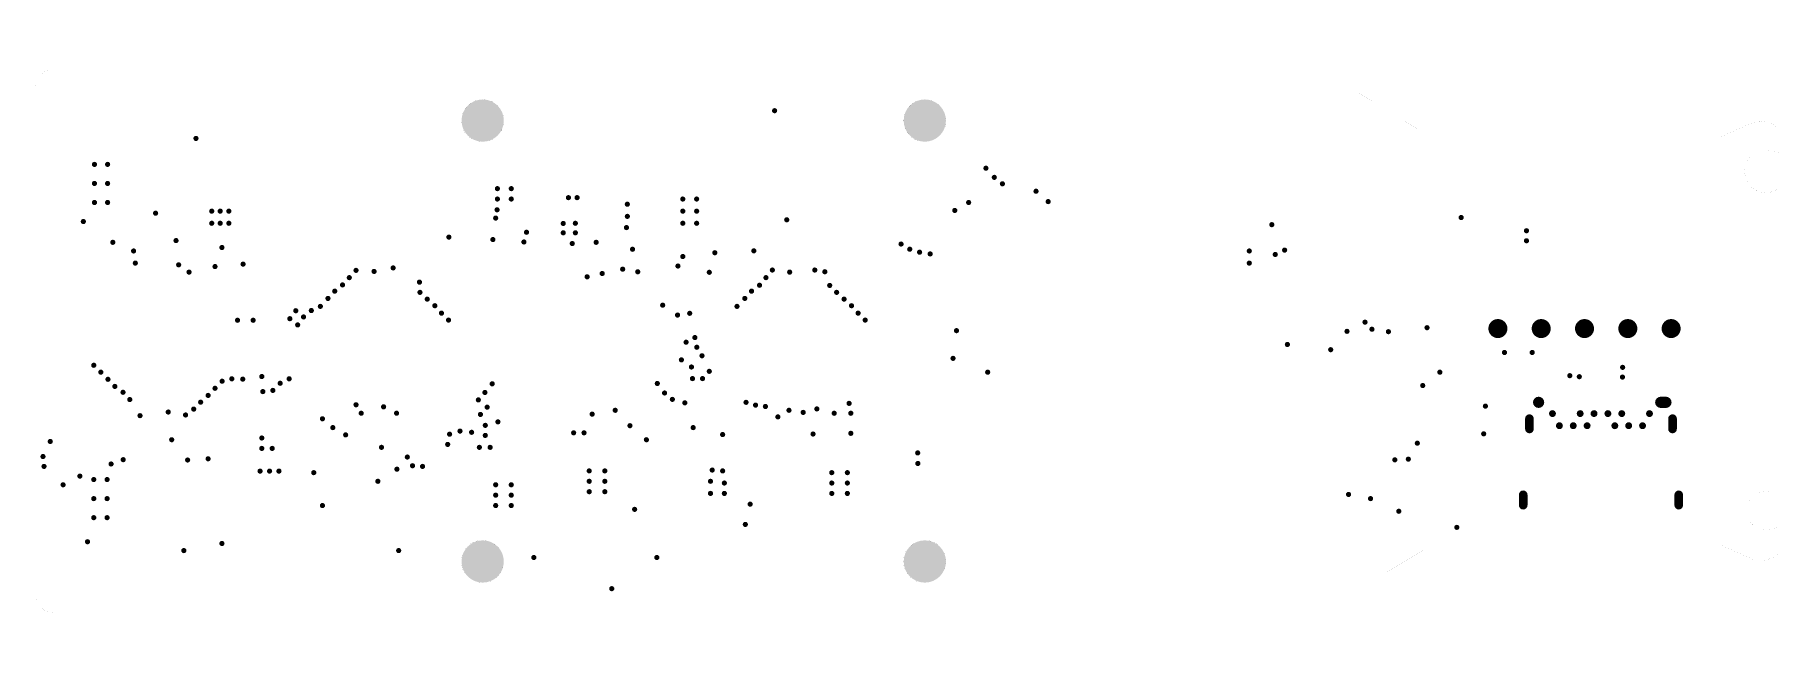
# Model space of a CAD drawing. Header units: inches. Extents: x -51 to 49, y -5 to 30.
import ezdxf

# ---------------------------------------------------------------- set-up
doc = ezdxf.new("R2010")
doc.units = ezdxf.units.IN
for name, color, linetype in [('Keep-Out Layer', 6, 'Continuous'), ('Pad Holes', 156, 'Continuous'), ('Via Holes', 16, 'Continuous')]:
    doc.layers.add(name, color=color, linetype=linetype)

# ---------------------------------------------------------------- blocks, each defined once
blk = doc.blocks.new('MOUNT_M2_1215')
at = {"layer": 'Pad Holes'}
h = blk.add_hatch(color=7, dxfattribs=at)
edge = h.paths.add_edge_path()
edge.add_arc((0, 0), 1.22, 0, 360)
blk = doc.blocks.new('MOUNT_M2_1216')
at = {"layer": 'Pad Holes'}
h = blk.add_hatch(color=7, dxfattribs=at)
edge = h.paths.add_edge_path()
edge.add_arc((0, 0), 1.22, 0, 360)
blk = doc.blocks.new('MOUNT_M2_1217')
at = {"layer": 'Pad Holes'}
h = blk.add_hatch(color=7, dxfattribs=at)
edge = h.paths.add_edge_path()
edge.add_arc((0, 0), 1.22, 0, 360)
blk = doc.blocks.new('MOUNT_M2_1218')
at = {"layer": 'Pad Holes'}
h = blk.add_hatch(color=7, dxfattribs=at)
edge = h.paths.add_edge_path()
edge.add_arc((0, 0), 1.22, 0, 360)
blk = doc.blocks.new('USB405603A_1220')
at = {"layer": 'Pad Holes'}
h = blk.add_hatch(color=7, dxfattribs=at)
edge = h.paths.add_edge_path()
edge.add_arc((-3.6, 5.64), 0.325, 0, 360)
h = blk.add_hatch(color=7, dxfattribs=at)
edge = h.paths.add_edge_path()
edge.add_arc((-2.8, 4.99), 0.2, 0, 360)
h = blk.add_hatch(color=7, dxfattribs=at)
edge = h.paths.add_edge_path()
edge.add_arc((-1.2, 4.99), 0.2, 0, 360)
h = blk.add_hatch(color=7, dxfattribs=at)
edge = h.paths.add_edge_path()
edge.add_arc((-0.4, 4.99), 0.2, 0, 360)
h = blk.add_hatch(color=7, dxfattribs=at)
edge = h.paths.add_edge_path()
edge.add_arc((0.4, 4.99), 0.2, 0, 360)
h = blk.add_hatch(color=7, dxfattribs=at)
edge = h.paths.add_edge_path()
edge.add_arc((1.2, 4.99), 0.2, 0, 360)
h = blk.add_hatch(color=7, dxfattribs=at)
edge = h.paths.add_edge_path()
edge.add_arc((2.8, 4.99), 0.2, 0, 360)
h = blk.add_hatch(color=7, dxfattribs=at)
edge = h.paths.add_edge_path()
edge.add_arc((3.45, 5.64), 0.325, 90, 270)
edge.add_line((3.45, 5.32), (3.75, 5.32))
edge.add_arc((3.75, 5.64), 0.325, 270, 450)
edge.add_line((3.75, 5.97), (3.45, 5.97))
h = blk.add_hatch(color=7, dxfattribs=at)
edge = h.paths.add_edge_path()
edge.add_arc((-4.13, 4.1), 0.25, 180, 360)
edge.add_line((-3.88, 4.1), (-3.88, 4.7))
edge.add_arc((-4.13, 4.7), 0.25, 0, 180)
edge.add_line((-4.38, 4.7), (-4.38, 4.1))
h = blk.add_hatch(color=7, dxfattribs=at)
edge = h.paths.add_edge_path()
edge.add_arc((-2.4, 4.29), 0.2, 0, 360)
h = blk.add_hatch(color=7, dxfattribs=at)
edge = h.paths.add_edge_path()
edge.add_arc((-1.6, 4.29), 0.2, 0, 360)
h = blk.add_hatch(color=7, dxfattribs=at)
edge = h.paths.add_edge_path()
edge.add_arc((-0.8, 4.29), 0.2, 0, 360)
h = blk.add_hatch(color=7, dxfattribs=at)
edge = h.paths.add_edge_path()
edge.add_arc((0.8, 4.29), 0.2, 0, 360)
h = blk.add_hatch(color=7, dxfattribs=at)
edge = h.paths.add_edge_path()
edge.add_arc((1.6, 4.29), 0.2, 0, 360)
h = blk.add_hatch(color=7, dxfattribs=at)
edge = h.paths.add_edge_path()
edge.add_arc((2.4, 4.29), 0.2, 0, 360)
h = blk.add_hatch(color=7, dxfattribs=at)
edge = h.paths.add_edge_path()
edge.add_arc((4.13, 4.1), 0.25, 180, 360)
edge.add_line((4.38, 4.1), (4.38, 4.7))
edge.add_arc((4.13, 4.7), 0.25, 0, 180)
edge.add_line((3.88, 4.7), (3.88, 4.1))
h = blk.add_hatch(color=7, dxfattribs=at)
edge = h.paths.add_edge_path()
edge.add_arc((-4.49, -0.3), 0.25, 180, 360)
edge.add_line((-4.24, -0.3), (-4.24, 0.3))
edge.add_arc((-4.49, 0.3), 0.25, 0, 180)
edge.add_line((-4.74, 0.3), (-4.74, -0.3))
h = blk.add_hatch(color=7, dxfattribs=at)
edge = h.paths.add_edge_path()
edge.add_arc((4.49, -0.3), 0.25, 180, 360)
edge.add_line((4.74, -0.3), (4.74, 0.3))
edge.add_arc((4.49, 0.3), 0.25, 0, 180)
edge.add_line((4.24, 0.3), (4.24, -0.3))
blk = doc.blocks.new('SHDRRA5W64P0X250_1X5_1490X1150X610P_1280')
at = {"layer": 'Pad Holes'}
h = blk.add_hatch(color=7, dxfattribs=at)
edge = h.paths.add_edge_path()
edge.add_arc((0, 0), 0.55, 0, 360)
h = blk.add_hatch(color=7, dxfattribs=at)
edge = h.paths.add_edge_path()
edge.add_arc((2.5, 0), 0.55, 0, 360)
h = blk.add_hatch(color=7, dxfattribs=at)
edge = h.paths.add_edge_path()
edge.add_arc((5, 0), 0.55, 0, 360)
h = blk.add_hatch(color=7, dxfattribs=at)
edge = h.paths.add_edge_path()
edge.add_arc((7.5, 0), 0.55, 0, 360)
h = blk.add_hatch(color=7, dxfattribs=at)
edge = h.paths.add_edge_path()
edge.add_arc((10, 0), 0.55, 0, 360)

msp = doc.modelspace()

# ---------------------------------------------------------------- hatches: boundary and pattern name
at = {"layer": 'Via Holes'}
h = msp.add_hatch(color=7, dxfattribs=at)
edge = h.paths.add_edge_path()
edge.add_arc((-8.67, 26.03), 0.15, 0, 360)
h = msp.add_hatch(color=7, dxfattribs=at)
edge = h.paths.add_edge_path()
edge.add_arc((-42.07, 24.43), 0.15, 0, 360)
h = msp.add_hatch(color=7, dxfattribs=at)
edge = h.paths.add_edge_path()
edge.add_arc((-47.93, 22.93), 0.15, 0, 360)
h = msp.add_hatch(color=7, dxfattribs=at)
edge = h.paths.add_edge_path()
edge.add_arc((-47.17, 22.93), 0.15, 0, 360)
h = msp.add_hatch(color=7, dxfattribs=at)
edge = h.paths.add_edge_path()
edge.add_arc((3.53, 22.71), 0.15, 0, 360)
h = msp.add_hatch(color=7, dxfattribs=at)
edge = h.paths.add_edge_path()
edge.add_arc((4.01, 22.18), 0.15, 0, 360)
h = msp.add_hatch(color=7, dxfattribs=at)
edge = h.paths.add_edge_path()
edge.add_arc((-47.93, 21.83), 0.15, 0, 360)
h = msp.add_hatch(color=7, dxfattribs=at)
edge = h.paths.add_edge_path()
edge.add_arc((-47.17, 21.83), 0.15, 0, 360)
h = msp.add_hatch(color=7, dxfattribs=at)
edge = h.paths.add_edge_path()
edge.add_arc((-24.67, 21.53), 0.15, 0, 360)
h = msp.add_hatch(color=7, dxfattribs=at)
edge = h.paths.add_edge_path()
edge.add_arc((-23.87, 21.53), 0.15, 0, 360)
h = msp.add_hatch(color=7, dxfattribs=at)
edge = h.paths.add_edge_path()
edge.add_arc((-20.57, 21.01), 0.15, 0, 360)
h = msp.add_hatch(color=7, dxfattribs=at)
edge = h.paths.add_edge_path()
edge.add_arc((-20.07, 21.01), 0.15, 0, 360)
h = msp.add_hatch(color=7, dxfattribs=at)
edge = h.paths.add_edge_path()
edge.add_arc((4.48, 21.81), 0.15, 0, 360)
h = msp.add_hatch(color=7, dxfattribs=at)
edge = h.paths.add_edge_path()
edge.add_arc((6.42, 21.38), 0.15, 0, 360)
h = msp.add_hatch(color=7, dxfattribs=at)
edge = h.paths.add_edge_path()
edge.add_arc((-47.93, 20.73), 0.15, 0, 360)
h = msp.add_hatch(color=7, dxfattribs=at)
edge = h.paths.add_edge_path()
edge.add_arc((-47.17, 20.73), 0.15, 0, 360)
h = msp.add_hatch(color=7, dxfattribs=at)
edge = h.paths.add_edge_path()
edge.add_arc((-44.4, 20.11), 0.15, 0, 360)
h = msp.add_hatch(color=7, dxfattribs=at)
edge = h.paths.add_edge_path()
edge.add_arc((-41.16, 20.23), 0.15, 0, 360)
h = msp.add_hatch(color=7, dxfattribs=at)
edge = h.paths.add_edge_path()
edge.add_arc((-40.67, 20.23), 0.15, 0, 360)
h = msp.add_hatch(color=7, dxfattribs=at)
edge = h.paths.add_edge_path()
edge.add_arc((-40.17, 20.23), 0.15, 0, 360)
h = msp.add_hatch(color=7, dxfattribs=at)
edge = h.paths.add_edge_path()
edge.add_arc((-24.69, 20.31), 0.15, 0, 360)
h = msp.add_hatch(color=7, dxfattribs=at)
edge = h.paths.add_edge_path()
edge.add_arc((-24.67, 20.93), 0.15, 0, 360)
h = msp.add_hatch(color=7, dxfattribs=at)
edge = h.paths.add_edge_path()
edge.add_arc((-23.87, 20.93), 0.15, 0, 360)
h = msp.add_hatch(color=7, dxfattribs=at)
edge = h.paths.add_edge_path()
edge.add_arc((-17.17, 20.63), 0.15, 0, 360)
h = msp.add_hatch(color=7, dxfattribs=at)
edge = h.paths.add_edge_path()
edge.add_arc((-13.97, 20.93), 0.15, 0, 360)
h = msp.add_hatch(color=7, dxfattribs=at)
edge = h.paths.add_edge_path()
edge.add_arc((-13.97, 20.23), 0.15, 0, 360)
h = msp.add_hatch(color=7, dxfattribs=at)
edge = h.paths.add_edge_path()
edge.add_arc((-13.17, 20.93), 0.15, 0, 360)
h = msp.add_hatch(color=7, dxfattribs=at)
edge = h.paths.add_edge_path()
edge.add_arc((-13.17, 20.23), 0.15, 0, 360)
h = msp.add_hatch(color=7, dxfattribs=at)
edge = h.paths.add_edge_path()
edge.add_arc((1.73, 20.27), 0.15, 0, 360)
h = msp.add_hatch(color=7, dxfattribs=at)
edge = h.paths.add_edge_path()
edge.add_arc((2.53, 20.73), 0.15, 0, 360)
h = msp.add_hatch(color=7, dxfattribs=at)
edge = h.paths.add_edge_path()
edge.add_arc((7.12, 20.78), 0.15, 0, 360)
h = msp.add_hatch(color=7, dxfattribs=at)
edge = h.paths.add_edge_path()
edge.add_arc((-48.57, 19.63), 0.15, 0, 360)
h = msp.add_hatch(color=7, dxfattribs=at)
edge = h.paths.add_edge_path()
edge.add_arc((-41.16, 19.53), 0.15, 0, 360)
h = msp.add_hatch(color=7, dxfattribs=at)
edge = h.paths.add_edge_path()
edge.add_arc((-40.67, 19.53), 0.15, 0, 360)
h = msp.add_hatch(color=7, dxfattribs=at)
edge = h.paths.add_edge_path()
edge.add_arc((-40.17, 19.53), 0.15, 0, 360)
h = msp.add_hatch(color=7, dxfattribs=at)
edge = h.paths.add_edge_path()
edge.add_arc((-24.77, 19.83), 0.15, 0, 360)
h = msp.add_hatch(color=7, dxfattribs=at)
edge = h.paths.add_edge_path()
edge.add_arc((-22.99, 19.01), 0.15, 0, 360)
h = msp.add_hatch(color=7, dxfattribs=at)
edge = h.paths.add_edge_path()
edge.add_arc((-20.87, 19.52), 0.15, 0, 360)
h = msp.add_hatch(color=7, dxfattribs=at)
edge = h.paths.add_edge_path()
edge.add_arc((-20.17, 19.53), 0.15, 0, 360)
h = msp.add_hatch(color=7, dxfattribs=at)
edge = h.paths.add_edge_path()
edge.add_arc((-17.22, 19.28), 0.15, 0, 360)
h = msp.add_hatch(color=7, dxfattribs=at)
edge = h.paths.add_edge_path()
edge.add_arc((-17.17, 19.93), 0.15, 0, 360)
h = msp.add_hatch(color=7, dxfattribs=at)
edge = h.paths.add_edge_path()
edge.add_arc((-13.97, 19.53), 0.15, 0, 360)
h = msp.add_hatch(color=7, dxfattribs=at)
edge = h.paths.add_edge_path()
edge.add_arc((-13.17, 19.53), 0.15, 0, 360)
h = msp.add_hatch(color=7, dxfattribs=at)
edge = h.paths.add_edge_path()
edge.add_arc((-7.97, 19.73), 0.15, 0, 360)
h = msp.add_hatch(color=7, dxfattribs=at)
edge = h.paths.add_edge_path()
edge.add_arc((20.03, 19.45), 0.15, 0, 360)
h = msp.add_hatch(color=7, dxfattribs=at)
edge = h.paths.add_edge_path()
edge.add_arc((30.96, 19.86), 0.15, 0, 360)
h = msp.add_hatch(color=7, dxfattribs=at)
edge = h.paths.add_edge_path()
edge.add_arc((34.73, 19.1), 0.15, 0, 360)
h = msp.add_hatch(color=7, dxfattribs=at)
edge = h.paths.add_edge_path()
edge.add_arc((-46.87, 18.43), 0.15, 0, 360)
h = msp.add_hatch(color=7, dxfattribs=at)
edge = h.paths.add_edge_path()
edge.add_arc((-43.22, 18.53), 0.15, 0, 360)
h = msp.add_hatch(color=7, dxfattribs=at)
edge = h.paths.add_edge_path()
edge.add_arc((-40.57, 18.13), 0.15, 0, 360)
h = msp.add_hatch(color=7, dxfattribs=at)
edge = h.paths.add_edge_path()
edge.add_arc((-27.47, 18.73), 0.15, 0, 360)
h = msp.add_hatch(color=7, dxfattribs=at)
edge = h.paths.add_edge_path()
edge.add_arc((-24.93, 18.59), 0.15, 0, 360)
h = msp.add_hatch(color=7, dxfattribs=at)
edge = h.paths.add_edge_path()
edge.add_arc((-23.14, 18.45), 0.15, 0, 360)
h = msp.add_hatch(color=7, dxfattribs=at)
edge = h.paths.add_edge_path()
edge.add_arc((-20.87, 18.98), 0.15, 0, 360)
h = msp.add_hatch(color=7, dxfattribs=at)
edge = h.paths.add_edge_path()
edge.add_arc((-20.35, 18.36), 0.15, 0, 360)
h = msp.add_hatch(color=7, dxfattribs=at)
edge = h.paths.add_edge_path()
edge.add_arc((-20.17, 18.98), 0.15, 0, 360)
h = msp.add_hatch(color=7, dxfattribs=at)
edge = h.paths.add_edge_path()
edge.add_arc((-18.97, 18.43), 0.15, 0, 360)
h = msp.add_hatch(color=7, dxfattribs=at)
edge = h.paths.add_edge_path()
edge.add_arc((-16.87, 18.03), 0.15, 0, 360)
h = msp.add_hatch(color=7, dxfattribs=at)
edge = h.paths.add_edge_path()
edge.add_arc((-1.37, 18.33), 0.15, 0, 360)
h = msp.add_hatch(color=7, dxfattribs=at)
edge = h.paths.add_edge_path()
edge.add_arc((-0.87, 18.03), 0.15, 0, 360)
h = msp.add_hatch(color=7, dxfattribs=at)
edge = h.paths.add_edge_path()
edge.add_arc((34.73, 18.52), 0.15, 0, 360)
h = msp.add_hatch(color=7, dxfattribs=at)
edge = h.paths.add_edge_path()
edge.add_arc((-45.67, 17.93), 0.15, 0, 360)
h = msp.add_hatch(color=7, dxfattribs=at)
edge = h.paths.add_edge_path()
edge.add_arc((-45.57, 17.23), 0.15, 0, 360)
h = msp.add_hatch(color=7, dxfattribs=at)
edge = h.paths.add_edge_path()
edge.add_arc((-43.07, 17.13), 0.15, 0, 360)
h = msp.add_hatch(color=7, dxfattribs=at)
edge = h.paths.add_edge_path()
edge.add_arc((-40.97, 17.03), 0.15, 0, 360)
h = msp.add_hatch(color=7, dxfattribs=at)
edge = h.paths.add_edge_path()
edge.add_arc((-39.35, 17.17), 0.15, 0, 360)
h = msp.add_hatch(color=7, dxfattribs=at)
edge = h.paths.add_edge_path()
edge.add_arc((-14.25, 17.06), 0.15, 0, 360)
h = msp.add_hatch(color=7, dxfattribs=at)
edge = h.paths.add_edge_path()
edge.add_arc((-13.97, 17.61), 0.15, 0, 360)
h = msp.add_hatch(color=7, dxfattribs=at)
edge = h.paths.add_edge_path()
edge.add_arc((-12.12, 17.83), 0.15, 0, 360)
h = msp.add_hatch(color=7, dxfattribs=at)
edge = h.paths.add_edge_path()
edge.add_arc((-9.87, 17.94), 0.15, 0, 360)
h = msp.add_hatch(color=7, dxfattribs=at)
edge = h.paths.add_edge_path()
edge.add_arc((-0.3, 17.86), 0.15, 0, 360)
h = msp.add_hatch(color=7, dxfattribs=at)
edge = h.paths.add_edge_path()
edge.add_arc((0.31, 17.76), 0.15, 0, 360)
h = msp.add_hatch(color=7, dxfattribs=at)
edge = h.paths.add_edge_path()
edge.add_arc((18.73, 17.93), 0.15, 0, 360)
h = msp.add_hatch(color=7, dxfattribs=at)
edge = h.paths.add_edge_path()
edge.add_arc((18.73, 17.23), 0.15, 0, 360)
h = msp.add_hatch(color=7, dxfattribs=at)
edge = h.paths.add_edge_path()
edge.add_arc((20.23, 17.73), 0.15, 0, 360)
h = msp.add_hatch(color=7, dxfattribs=at)
edge = h.paths.add_edge_path()
edge.add_arc((20.77, 17.98), 0.15, 0, 360)
h = msp.add_hatch(color=7, dxfattribs=at)
edge = h.paths.add_edge_path()
edge.add_arc((-42.47, 16.71), 0.15, 0, 360)
h = msp.add_hatch(color=7, dxfattribs=at)
edge = h.paths.add_edge_path()
edge.add_arc((-33.22, 16.39), 0.15, 0, 360)
h = msp.add_hatch(color=7, dxfattribs=at)
edge = h.paths.add_edge_path()
edge.add_arc((-32.83, 16.81), 0.15, 0, 360)
h = msp.add_hatch(color=7, dxfattribs=at)
edge = h.paths.add_edge_path()
edge.add_arc((-31.79, 16.75), 0.15, 0, 360)
h = msp.add_hatch(color=7, dxfattribs=at)
edge = h.paths.add_edge_path()
edge.add_arc((-30.69, 16.95), 0.15, 0, 360)
h = msp.add_hatch(color=7, dxfattribs=at)
edge = h.paths.add_edge_path()
edge.add_arc((-29.17, 16.13), 0.15, 0, 360)
h = msp.add_hatch(color=7, dxfattribs=at)
edge = h.paths.add_edge_path()
edge.add_arc((-19.49, 16.44), 0.15, 0, 360)
h = msp.add_hatch(color=7, dxfattribs=at)
edge = h.paths.add_edge_path()
edge.add_arc((-18.62, 16.63), 0.15, 0, 360)
h = msp.add_hatch(color=7, dxfattribs=at)
edge = h.paths.add_edge_path()
edge.add_arc((-17.44, 16.88), 0.15, 0, 360)
h = msp.add_hatch(color=7, dxfattribs=at)
edge = h.paths.add_edge_path()
edge.add_arc((-16.57, 16.73), 0.15, 0, 360)
h = msp.add_hatch(color=7, dxfattribs=at)
edge = h.paths.add_edge_path()
edge.add_arc((-12.44, 16.7), 0.15, 0, 360)
h = msp.add_hatch(color=7, dxfattribs=at)
edge = h.paths.add_edge_path()
edge.add_arc((-9.17, 16.39), 0.15, 0, 360)
h = msp.add_hatch(color=7, dxfattribs=at)
edge = h.paths.add_edge_path()
edge.add_arc((-8.8, 16.83), 0.15, 0, 360)
h = msp.add_hatch(color=7, dxfattribs=at)
edge = h.paths.add_edge_path()
edge.add_arc((-7.8, 16.71), 0.15, 0, 360)
h = msp.add_hatch(color=7, dxfattribs=at)
edge = h.paths.add_edge_path()
edge.add_arc((-6.35, 16.83), 0.15, 0, 360)
h = msp.add_hatch(color=7, dxfattribs=at)
edge = h.paths.add_edge_path()
edge.add_arc((-5.77, 16.73), 0.15, 0, 360)
h = msp.add_hatch(color=7, dxfattribs=at)
edge = h.paths.add_edge_path()
edge.add_arc((-34.45, 15.19), 0.15, 0, 360)
h = msp.add_hatch(color=7, dxfattribs=at)
edge = h.paths.add_edge_path()
edge.add_arc((-34.06, 15.61), 0.15, 0, 360)
h = msp.add_hatch(color=7, dxfattribs=at)
edge = h.paths.add_edge_path()
edge.add_arc((-33.61, 15.97), 0.15, 0, 360)
h = msp.add_hatch(color=7, dxfattribs=at)
edge = h.paths.add_edge_path()
edge.add_arc((-29.14, 15.54), 0.15, 0, 360)
h = msp.add_hatch(color=7, dxfattribs=at)
edge = h.paths.add_edge_path()
edge.add_arc((-28.72, 15.15), 0.15, 0, 360)
h = msp.add_hatch(color=7, dxfattribs=at)
edge = h.paths.add_edge_path()
edge.add_arc((-10.39, 15.19), 0.15, 0, 360)
h = msp.add_hatch(color=7, dxfattribs=at)
edge = h.paths.add_edge_path()
edge.add_arc((-10, 15.61), 0.15, 0, 360)
h = msp.add_hatch(color=7, dxfattribs=at)
edge = h.paths.add_edge_path()
edge.add_arc((-9.54, 15.95), 0.15, 0, 360)
h = msp.add_hatch(color=7, dxfattribs=at)
edge = h.paths.add_edge_path()
edge.add_arc((-5.49, 15.94), 0.15, 0, 360)
h = msp.add_hatch(color=7, dxfattribs=at)
edge = h.paths.add_edge_path()
edge.add_arc((-5.09, 15.54), 0.15, 0, 360)
h = msp.add_hatch(color=7, dxfattribs=at)
edge = h.paths.add_edge_path()
edge.add_arc((-4.66, 15.15), 0.15, 0, 360)
h = msp.add_hatch(color=7, dxfattribs=at)
edge = h.paths.add_edge_path()
edge.add_arc((-36.65, 14.02), 0.15, 0, 360)
h = msp.add_hatch(color=7, dxfattribs=at)
edge = h.paths.add_edge_path()
edge.add_arc((-36.31, 14.48), 0.15, 0, 360)
h = msp.add_hatch(color=7, dxfattribs=at)
edge = h.paths.add_edge_path()
edge.add_arc((-35.86, 14.12), 0.15, 0, 360)
h = msp.add_hatch(color=7, dxfattribs=at)
edge = h.paths.add_edge_path()
edge.add_arc((-35.41, 14.49), 0.15, 0, 360)
h = msp.add_hatch(color=7, dxfattribs=at)
edge = h.paths.add_edge_path()
edge.add_arc((-34.89, 14.73), 0.15, 0, 360)
h = msp.add_hatch(color=7, dxfattribs=at)
edge = h.paths.add_edge_path()
edge.add_arc((-28.28, 14.77), 0.15, 0, 360)
h = msp.add_hatch(color=7, dxfattribs=at)
edge = h.paths.add_edge_path()
edge.add_arc((-27.9, 14.34), 0.15, 0, 360)
h = msp.add_hatch(color=7, dxfattribs=at)
edge = h.paths.add_edge_path()
edge.add_arc((-15.13, 14.8), 0.15, 0, 360)
h = msp.add_hatch(color=7, dxfattribs=at)
edge = h.paths.add_edge_path()
edge.add_arc((-14.27, 14.23), 0.15, 0, 360)
h = msp.add_hatch(color=7, dxfattribs=at)
edge = h.paths.add_edge_path()
edge.add_arc((-13.57, 14.33), 0.15, 0, 360)
h = msp.add_hatch(color=7, dxfattribs=at)
edge = h.paths.add_edge_path()
edge.add_arc((-10.84, 14.73), 0.15, 0, 360)
h = msp.add_hatch(color=7, dxfattribs=at)
edge = h.paths.add_edge_path()
edge.add_arc((-4.23, 14.77), 0.15, 0, 360)
h = msp.add_hatch(color=7, dxfattribs=at)
edge = h.paths.add_edge_path()
edge.add_arc((-3.85, 14.34), 0.15, 0, 360)
h = msp.add_hatch(color=7, dxfattribs=at)
edge = h.paths.add_edge_path()
edge.add_arc((-39.67, 13.93), 0.15, 0, 360)
h = msp.add_hatch(color=7, dxfattribs=at)
edge = h.paths.add_edge_path()
edge.add_arc((-38.77, 13.93), 0.15, 0, 360)
h = msp.add_hatch(color=7, dxfattribs=at)
edge = h.paths.add_edge_path()
edge.add_arc((-36.2, 13.66), 0.15, 0, 360)
h = msp.add_hatch(color=7, dxfattribs=at)
edge = h.paths.add_edge_path()
edge.add_arc((-27.49, 13.94), 0.15, 0, 360)
h = msp.add_hatch(color=7, dxfattribs=at)
edge = h.paths.add_edge_path()
edge.add_arc((-3.44, 13.94), 0.15, 0, 360)
h = msp.add_hatch(color=7, dxfattribs=at)
edge = h.paths.add_edge_path()
edge.add_arc((1.83, 13.33), 0.15, 0, 360)
h = msp.add_hatch(color=7, dxfattribs=at)
edge = h.paths.add_edge_path()
edge.add_arc((24.37, 13.29), 0.15, 0, 360)
h = msp.add_hatch(color=7, dxfattribs=at)
edge = h.paths.add_edge_path()
edge.add_arc((25.41, 13.82), 0.15, 0, 360)
h = msp.add_hatch(color=7, dxfattribs=at)
edge = h.paths.add_edge_path()
edge.add_arc((25.81, 13.41), 0.15, 0, 360)
h = msp.add_hatch(color=7, dxfattribs=at)
edge = h.paths.add_edge_path()
edge.add_arc((26.76, 13.27), 0.15, 0, 360)
h = msp.add_hatch(color=7, dxfattribs=at)
edge = h.paths.add_edge_path()
edge.add_arc((28.99, 13.5), 0.15, 0, 360)
h = msp.add_hatch(color=7, dxfattribs=at)
edge = h.paths.add_edge_path()
edge.add_arc((-13.78, 12.66), 0.15, 0, 360)
h = msp.add_hatch(color=7, dxfattribs=at)
edge = h.paths.add_edge_path()
edge.add_arc((-13.27, 12.93), 0.15, 0, 360)
h = msp.add_hatch(color=7, dxfattribs=at)
edge = h.paths.add_edge_path()
edge.add_arc((-13.16, 12.37), 0.15, 0, 360)
h = msp.add_hatch(color=7, dxfattribs=at)
edge = h.paths.add_edge_path()
edge.add_arc((20.93, 12.53), 0.15, 0, 360)
h = msp.add_hatch(color=7, dxfattribs=at)
edge = h.paths.add_edge_path()
edge.add_arc((23.43, 12.23), 0.15, 0, 360)
h = msp.add_hatch(color=7, dxfattribs=at)
edge = h.paths.add_edge_path()
edge.add_arc((33.46, 12.07), 0.15, 0, 360)
h = msp.add_hatch(color=7, dxfattribs=at)
edge = h.paths.add_edge_path()
edge.add_arc((35.06, 12.07), 0.15, 0, 360)
h = msp.add_hatch(color=7, dxfattribs=at)
edge = h.paths.add_edge_path()
edge.add_arc((-47.97, 11.33), 0.15, 0, 360)
h = msp.add_hatch(color=7, dxfattribs=at)
edge = h.paths.add_edge_path()
edge.add_arc((-14.05, 11.64), 0.15, 0, 360)
h = msp.add_hatch(color=7, dxfattribs=at)
edge = h.paths.add_edge_path()
edge.add_arc((-13.47, 11.23), 0.15, 0, 360)
h = msp.add_hatch(color=7, dxfattribs=at)
edge = h.paths.add_edge_path()
edge.add_arc((-12.86, 11.88), 0.15, 0, 360)
h = msp.add_hatch(color=7, dxfattribs=at)
edge = h.paths.add_edge_path()
edge.add_arc((-12.44, 10.98), 0.15, 0, 360)
h = msp.add_hatch(color=7, dxfattribs=at)
edge = h.paths.add_edge_path()
edge.add_arc((1.63, 11.73), 0.15, 0, 360)
h = msp.add_hatch(color=7, dxfattribs=at)
edge = h.paths.add_edge_path()
edge.add_arc((3.63, 10.93), 0.15, 0, 360)
h = msp.add_hatch(color=7, dxfattribs=at)
edge = h.paths.add_edge_path()
edge.add_arc((29.73, 10.93), 0.15, 0, 360)
h = msp.add_hatch(color=7, dxfattribs=at)
edge = h.paths.add_edge_path()
edge.add_arc((40.28, 11.21), 0.15, 0, 360)
h = msp.add_hatch(color=7, dxfattribs=at)
edge = h.paths.add_edge_path()
edge.add_arc((-47.56, 10.93), 0.15, 0, 360)
h = msp.add_hatch(color=7, dxfattribs=at)
edge = h.paths.add_edge_path()
edge.add_arc((-47.15, 10.52), 0.15, 0, 360)
h = msp.add_hatch(color=7, dxfattribs=at)
edge = h.paths.add_edge_path()
edge.add_arc((-46.75, 10.11), 0.15, 0, 360)
h = msp.add_hatch(color=7, dxfattribs=at)
edge = h.paths.add_edge_path()
edge.add_arc((-40.97, 10), 0.15, 0, 360)
h = msp.add_hatch(color=7, dxfattribs=at)
edge = h.paths.add_edge_path()
edge.add_arc((-40.56, 10.41), 0.15, 0, 360)
h = msp.add_hatch(color=7, dxfattribs=at)
edge = h.paths.add_edge_path()
edge.add_arc((-40, 10.55), 0.15, 0, 360)
h = msp.add_hatch(color=7, dxfattribs=at)
edge = h.paths.add_edge_path()
edge.add_arc((-39.37, 10.53), 0.15, 0, 360)
h = msp.add_hatch(color=7, dxfattribs=at)
edge = h.paths.add_edge_path()
edge.add_arc((-38.27, 10.68), 0.15, 0, 360)
h = msp.add_hatch(color=7, dxfattribs=at)
edge = h.paths.add_edge_path()
edge.add_arc((-37.21, 10.29), 0.15, 0, 360)
h = msp.add_hatch(color=7, dxfattribs=at)
edge = h.paths.add_edge_path()
edge.add_arc((-36.69, 10.55), 0.15, 0, 360)
h = msp.add_hatch(color=7, dxfattribs=at)
edge = h.paths.add_edge_path()
edge.add_arc((-24.97, 10.26), 0.15, 0, 360)
h = msp.add_hatch(color=7, dxfattribs=at)
edge = h.paths.add_edge_path()
edge.add_arc((-15.44, 10.28), 0.15, 0, 360)
h = msp.add_hatch(color=7, dxfattribs=at)
edge = h.paths.add_edge_path()
edge.add_arc((-13.41, 10.56), 0.15, 0, 360)
h = msp.add_hatch(color=7, dxfattribs=at)
edge = h.paths.add_edge_path()
edge.add_arc((-12.83, 10.56), 0.15, 0, 360)
h = msp.add_hatch(color=7, dxfattribs=at)
edge = h.paths.add_edge_path()
edge.add_arc((28.74, 10.16), 0.15, 0, 360)
h = msp.add_hatch(color=7, dxfattribs=at)
edge = h.paths.add_edge_path()
edge.add_arc((37.23, 10.73), 0.15, 0, 360)
h = msp.add_hatch(color=7, dxfattribs=at)
edge = h.paths.add_edge_path()
edge.add_arc((37.78, 10.67), 0.15, 0, 360)
h = msp.add_hatch(color=7, dxfattribs=at)
edge = h.paths.add_edge_path()
edge.add_arc((40.27, 10.65), 0.15, 0, 360)
h = msp.add_hatch(color=7, dxfattribs=at)
edge = h.paths.add_edge_path()
edge.add_arc((-46.28, 9.77), 0.15, 0, 360)
h = msp.add_hatch(color=7, dxfattribs=at)
edge = h.paths.add_edge_path()
edge.add_arc((-45.89, 9.35), 0.15, 0, 360)
h = msp.add_hatch(color=7, dxfattribs=at)
edge = h.paths.add_edge_path()
edge.add_arc((-41.8, 9.2), 0.15, 0, 360)
h = msp.add_hatch(color=7, dxfattribs=at)
edge = h.paths.add_edge_path()
edge.add_arc((-41.37, 9.59), 0.15, 0, 360)
h = msp.add_hatch(color=7, dxfattribs=at)
edge = h.paths.add_edge_path()
edge.add_arc((-38.21, 9.81), 0.15, 0, 360)
h = msp.add_hatch(color=7, dxfattribs=at)
edge = h.paths.add_edge_path()
edge.add_arc((-37.63, 9.88), 0.15, 0, 360)
h = msp.add_hatch(color=7, dxfattribs=at)
edge = h.paths.add_edge_path()
edge.add_arc((-32.83, 9.05), 0.15, 0, 360)
h = msp.add_hatch(color=7, dxfattribs=at)
edge = h.paths.add_edge_path()
edge.add_arc((-31.24, 8.93), 0.15, 0, 360)
h = msp.add_hatch(color=7, dxfattribs=at)
edge = h.paths.add_edge_path()
edge.add_arc((-25.77, 9.33), 0.15, 0, 360)
h = msp.add_hatch(color=7, dxfattribs=at)
edge = h.paths.add_edge_path()
edge.add_arc((-25.39, 9.76), 0.15, 0, 360)
h = msp.add_hatch(color=7, dxfattribs=at)
edge = h.paths.add_edge_path()
edge.add_arc((-15.02, 9.73), 0.15, 0, 360)
h = msp.add_hatch(color=7, dxfattribs=at)
edge = h.paths.add_edge_path()
edge.add_arc((-14.57, 9.36), 0.15, 0, 360)
h = msp.add_hatch(color=7, dxfattribs=at)
edge = h.paths.add_edge_path()
edge.add_arc((-13.85, 9.16), 0.15, 0, 360)
h = msp.add_hatch(color=7, dxfattribs=at)
edge = h.paths.add_edge_path()
edge.add_arc((-10.32, 9.19), 0.15, 0, 360)
h = msp.add_hatch(color=7, dxfattribs=at)
edge = h.paths.add_edge_path()
edge.add_arc((-9.77, 9.03), 0.15, 0, 360)
h = msp.add_hatch(color=7, dxfattribs=at)
edge = h.paths.add_edge_path()
edge.add_arc((-9.2, 8.95), 0.15, 0, 360)
h = msp.add_hatch(color=7, dxfattribs=at)
edge = h.paths.add_edge_path()
edge.add_arc((-4.37, 9.13), 0.15, 0, 360)
h = msp.add_hatch(color=7, dxfattribs=at)
edge = h.paths.add_edge_path()
edge.add_arc((32.36, 8.97), 0.15, 0, 360)
h = msp.add_hatch(color=7, dxfattribs=at)
edge = h.paths.add_edge_path()
edge.add_arc((-45.3, 8.42), 0.15, 0, 360)
h = msp.add_hatch(color=7, dxfattribs=at)
edge = h.paths.add_edge_path()
edge.add_arc((-43.67, 8.63), 0.15, 0, 360)
h = msp.add_hatch(color=7, dxfattribs=at)
edge = h.paths.add_edge_path()
edge.add_arc((-42.67, 8.46), 0.15, 0, 360)
h = msp.add_hatch(color=7, dxfattribs=at)
edge = h.paths.add_edge_path()
edge.add_arc((-42.2, 8.8), 0.15, 0, 360)
h = msp.add_hatch(color=7, dxfattribs=at)
edge = h.paths.add_edge_path()
edge.add_arc((-34.77, 8.24), 0.15, 0, 360)
h = msp.add_hatch(color=7, dxfattribs=at)
edge = h.paths.add_edge_path()
edge.add_arc((-32.53, 8.56), 0.15, 0, 360)
h = msp.add_hatch(color=7, dxfattribs=at)
edge = h.paths.add_edge_path()
edge.add_arc((-30.49, 8.56), 0.15, 0, 360)
h = msp.add_hatch(color=7, dxfattribs=at)
edge = h.paths.add_edge_path()
edge.add_arc((-25.65, 8.49), 0.15, 0, 360)
h = msp.add_hatch(color=7, dxfattribs=at)
edge = h.paths.add_edge_path()
edge.add_arc((-25.26, 8.91), 0.15, 0, 360)
h = msp.add_hatch(color=7, dxfattribs=at)
edge = h.paths.add_edge_path()
edge.add_arc((-24.64, 8.06), 0.15, 0, 360)
h = msp.add_hatch(color=7, dxfattribs=at)
edge = h.paths.add_edge_path()
edge.add_arc((-19.2, 8.51), 0.15, 0, 360)
h = msp.add_hatch(color=7, dxfattribs=at)
edge = h.paths.add_edge_path()
edge.add_arc((-17.87, 8.73), 0.15, 0, 360)
h = msp.add_hatch(color=7, dxfattribs=at)
edge = h.paths.add_edge_path()
edge.add_arc((-8.48, 8.35), 0.15, 0, 360)
h = msp.add_hatch(color=7, dxfattribs=at)
edge = h.paths.add_edge_path()
edge.add_arc((-7.84, 8.73), 0.15, 0, 360)
h = msp.add_hatch(color=7, dxfattribs=at)
edge = h.paths.add_edge_path()
edge.add_arc((-7.02, 8.61), 0.15, 0, 360)
h = msp.add_hatch(color=7, dxfattribs=at)
edge = h.paths.add_edge_path()
edge.add_arc((-6.23, 8.81), 0.15, 0, 360)
h = msp.add_hatch(color=7, dxfattribs=at)
edge = h.paths.add_edge_path()
edge.add_arc((-5.23, 8.56), 0.15, 0, 360)
h = msp.add_hatch(color=7, dxfattribs=at)
edge = h.paths.add_edge_path()
edge.add_arc((-4.27, 8.56), 0.15, 0, 360)
h = msp.add_hatch(color=7, dxfattribs=at)
edge = h.paths.add_edge_path()
edge.add_arc((-50.48, 6.93), 0.15, 0, 360)
h = msp.add_hatch(color=7, dxfattribs=at)
edge = h.paths.add_edge_path()
edge.add_arc((-43.47, 7.03), 0.15, 0, 360)
h = msp.add_hatch(color=7, dxfattribs=at)
edge = h.paths.add_edge_path()
edge.add_arc((-38.27, 7.13), 0.15, 0, 360)
h = msp.add_hatch(color=7, dxfattribs=at)
edge = h.paths.add_edge_path()
edge.add_arc((-34.17, 7.73), 0.15, 0, 360)
h = msp.add_hatch(color=7, dxfattribs=at)
edge = h.paths.add_edge_path()
edge.add_arc((-33.43, 7.31), 0.15, 0, 360)
h = msp.add_hatch(color=7, dxfattribs=at)
edge = h.paths.add_edge_path()
edge.add_arc((-27.43, 7.35), 0.15, 0, 360)
h = msp.add_hatch(color=7, dxfattribs=at)
edge = h.paths.add_edge_path()
edge.add_arc((-26.83, 7.53), 0.15, 0, 360)
h = msp.add_hatch(color=7, dxfattribs=at)
edge = h.paths.add_edge_path()
edge.add_arc((-26.16, 7.46), 0.15, 0, 360)
h = msp.add_hatch(color=7, dxfattribs=at)
edge = h.paths.add_edge_path()
edge.add_arc((-25.37, 7.86), 0.15, 0, 360)
h = msp.add_hatch(color=7, dxfattribs=at)
edge = h.paths.add_edge_path()
edge.add_arc((-25.37, 7.28), 0.15, 0, 360)
h = msp.add_hatch(color=7, dxfattribs=at)
edge = h.paths.add_edge_path()
edge.add_arc((-20.27, 7.43), 0.15, 0, 360)
h = msp.add_hatch(color=7, dxfattribs=at)
edge = h.paths.add_edge_path()
edge.add_arc((-19.67, 7.43), 0.15, 0, 360)
h = msp.add_hatch(color=7, dxfattribs=at)
edge = h.paths.add_edge_path()
edge.add_arc((-17.02, 7.84), 0.15, 0, 360)
h = msp.add_hatch(color=7, dxfattribs=at)
edge = h.paths.add_edge_path()
edge.add_arc((-16.07, 7.03), 0.15, 0, 360)
h = msp.add_hatch(color=7, dxfattribs=at)
edge = h.paths.add_edge_path()
edge.add_arc((-13.37, 7.73), 0.15, 0, 360)
h = msp.add_hatch(color=7, dxfattribs=at)
edge = h.paths.add_edge_path()
edge.add_arc((-11.67, 7.33), 0.15, 0, 360)
h = msp.add_hatch(color=7, dxfattribs=at)
edge = h.paths.add_edge_path()
edge.add_arc((-6.45, 7.36), 0.15, 0, 360)
h = msp.add_hatch(color=7, dxfattribs=at)
edge = h.paths.add_edge_path()
edge.add_arc((-4.27, 7.4), 0.15, 0, 360)
h = msp.add_hatch(color=7, dxfattribs=at)
edge = h.paths.add_edge_path()
edge.add_arc((32.26, 7.37), 0.15, 0, 360)
h = msp.add_hatch(color=7, dxfattribs=at)
edge = h.paths.add_edge_path()
edge.add_arc((-50.9, 6.06), 0.15, 0, 360)
h = msp.add_hatch(color=7, dxfattribs=at)
edge = h.paths.add_edge_path()
edge.add_arc((-41.37, 5.93), 0.15, 0, 360)
h = msp.add_hatch(color=7, dxfattribs=at)
edge = h.paths.add_edge_path()
edge.add_arc((-38.27, 6.53), 0.15, 0, 360)
h = msp.add_hatch(color=7, dxfattribs=at)
edge = h.paths.add_edge_path()
edge.add_arc((-37.67, 6.53), 0.15, 0, 360)
h = msp.add_hatch(color=7, dxfattribs=at)
edge = h.paths.add_edge_path()
edge.add_arc((-31.36, 6.59), 0.15, 0, 360)
h = msp.add_hatch(color=7, dxfattribs=at)
edge = h.paths.add_edge_path()
edge.add_arc((-29.87, 6.03), 0.15, 0, 360)
h = msp.add_hatch(color=7, dxfattribs=at)
edge = h.paths.add_edge_path()
edge.add_arc((-27.54, 6.76), 0.15, 0, 360)
h = msp.add_hatch(color=7, dxfattribs=at)
edge = h.paths.add_edge_path()
edge.add_arc((-25.71, 6.59), 0.15, 0, 360)
h = msp.add_hatch(color=7, dxfattribs=at)
edge = h.paths.add_edge_path()
edge.add_arc((-25.09, 6.59), 0.15, 0, 360)
h = msp.add_hatch(color=7, dxfattribs=at)
edge = h.paths.add_edge_path()
edge.add_arc((-0.41, 6.27), 0.15, 0, 360)
h = msp.add_hatch(color=7, dxfattribs=at)
edge = h.paths.add_edge_path()
edge.add_arc((27.91, 5.91), 0.15, 0, 360)
h = msp.add_hatch(color=7, dxfattribs=at)
edge = h.paths.add_edge_path()
edge.add_arc((28.43, 6.83), 0.15, 0, 360)
h = msp.add_hatch(color=7, dxfattribs=at)
edge = h.paths.add_edge_path()
edge.add_arc((-50.84, 5.49), 0.15, 0, 360)
h = msp.add_hatch(color=7, dxfattribs=at)
edge = h.paths.add_edge_path()
edge.add_arc((-48.77, 4.93), 0.15, 0, 360)
h = msp.add_hatch(color=7, dxfattribs=at)
edge = h.paths.add_edge_path()
edge.add_arc((-46.97, 5.63), 0.15, 0, 360)
h = msp.add_hatch(color=7, dxfattribs=at)
edge = h.paths.add_edge_path()
edge.add_arc((-46.27, 5.88), 0.15, 0, 360)
h = msp.add_hatch(color=7, dxfattribs=at)
edge = h.paths.add_edge_path()
edge.add_arc((-42.55, 5.86), 0.15, 0, 360)
h = msp.add_hatch(color=7, dxfattribs=at)
edge = h.paths.add_edge_path()
edge.add_arc((-38.37, 5.22), 0.15, 0, 360)
h = msp.add_hatch(color=7, dxfattribs=at)
edge = h.paths.add_edge_path()
edge.add_arc((-37.82, 5.22), 0.15, 0, 360)
h = msp.add_hatch(color=7, dxfattribs=at)
edge = h.paths.add_edge_path()
edge.add_arc((-37.28, 5.22), 0.15, 0, 360)
h = msp.add_hatch(color=7, dxfattribs=at)
edge = h.paths.add_edge_path()
edge.add_arc((-35.27, 5.13), 0.15, 0, 360)
h = msp.add_hatch(color=7, dxfattribs=at)
edge = h.paths.add_edge_path()
edge.add_arc((-30.47, 5.33), 0.15, 0, 360)
h = msp.add_hatch(color=7, dxfattribs=at)
edge = h.paths.add_edge_path()
edge.add_arc((-29.57, 5.53), 0.15, 0, 360)
h = msp.add_hatch(color=7, dxfattribs=at)
edge = h.paths.add_edge_path()
edge.add_arc((-28.99, 5.49), 0.15, 0, 360)
h = msp.add_hatch(color=7, dxfattribs=at)
edge = h.paths.add_edge_path()
edge.add_arc((-19.37, 5.23), 0.15, 0, 360)
h = msp.add_hatch(color=7, dxfattribs=at)
edge = h.paths.add_edge_path()
edge.add_arc((-18.47, 5.23), 0.15, 0, 360)
h = msp.add_hatch(color=7, dxfattribs=at)
edge = h.paths.add_edge_path()
edge.add_arc((-12.27, 5.28), 0.15, 0, 360)
h = msp.add_hatch(color=7, dxfattribs=at)
edge = h.paths.add_edge_path()
edge.add_arc((-11.67, 5.23), 0.15, 0, 360)
h = msp.add_hatch(color=7, dxfattribs=at)
edge = h.paths.add_edge_path()
edge.add_arc((-5.37, 5.13), 0.15, 0, 360)
h = msp.add_hatch(color=7, dxfattribs=at)
edge = h.paths.add_edge_path()
edge.add_arc((-4.47, 5.13), 0.15, 0, 360)
h = msp.add_hatch(color=7, dxfattribs=at)
edge = h.paths.add_edge_path()
edge.add_arc((-0.4, 5.66), 0.15, 0, 360)
h = msp.add_hatch(color=7, dxfattribs=at)
edge = h.paths.add_edge_path()
edge.add_arc((27.13, 5.87), 0.15, 0, 360)
h = msp.add_hatch(color=7, dxfattribs=at)
edge = h.paths.add_edge_path()
edge.add_arc((-49.74, 4.43), 0.15, 0, 360)
h = msp.add_hatch(color=7, dxfattribs=at)
edge = h.paths.add_edge_path()
edge.add_arc((-47.97, 4.73), 0.15, 0, 360)
h = msp.add_hatch(color=7, dxfattribs=at)
edge = h.paths.add_edge_path()
edge.add_arc((-47.2, 4.73), 0.15, 0, 360)
h = msp.add_hatch(color=7, dxfattribs=at)
edge = h.paths.add_edge_path()
edge.add_arc((-31.57, 4.63), 0.15, 0, 360)
h = msp.add_hatch(color=7, dxfattribs=at)
edge = h.paths.add_edge_path()
edge.add_arc((-24.77, 4.43), 0.15, 0, 360)
h = msp.add_hatch(color=7, dxfattribs=at)
edge = h.paths.add_edge_path()
edge.add_arc((-23.87, 4.43), 0.15, 0, 360)
h = msp.add_hatch(color=7, dxfattribs=at)
edge = h.paths.add_edge_path()
edge.add_arc((-19.37, 4.63), 0.15, 0, 360)
h = msp.add_hatch(color=7, dxfattribs=at)
edge = h.paths.add_edge_path()
edge.add_arc((-19.37, 4.03), 0.15, 0, 360)
h = msp.add_hatch(color=7, dxfattribs=at)
edge = h.paths.add_edge_path()
edge.add_arc((-18.47, 4.63), 0.15, 0, 360)
h = msp.add_hatch(color=7, dxfattribs=at)
edge = h.paths.add_edge_path()
edge.add_arc((-18.47, 4.03), 0.15, 0, 360)
h = msp.add_hatch(color=7, dxfattribs=at)
edge = h.paths.add_edge_path()
edge.add_arc((-12.37, 4.63), 0.15, 0, 360)
h = msp.add_hatch(color=7, dxfattribs=at)
edge = h.paths.add_edge_path()
edge.add_arc((-12.37, 3.93), 0.15, 0, 360)
h = msp.add_hatch(color=7, dxfattribs=at)
edge = h.paths.add_edge_path()
edge.add_arc((-11.57, 4.53), 0.15, 0, 360)
h = msp.add_hatch(color=7, dxfattribs=at)
edge = h.paths.add_edge_path()
edge.add_arc((-11.57, 3.93), 0.15, 0, 360)
h = msp.add_hatch(color=7, dxfattribs=at)
edge = h.paths.add_edge_path()
edge.add_arc((-5.37, 4.53), 0.15, 0, 360)
h = msp.add_hatch(color=7, dxfattribs=at)
edge = h.paths.add_edge_path()
edge.add_arc((-5.37, 3.93), 0.15, 0, 360)
h = msp.add_hatch(color=7, dxfattribs=at)
edge = h.paths.add_edge_path()
edge.add_arc((-4.47, 4.53), 0.15, 0, 360)
h = msp.add_hatch(color=7, dxfattribs=at)
edge = h.paths.add_edge_path()
edge.add_arc((-4.47, 3.93), 0.15, 0, 360)
h = msp.add_hatch(color=7, dxfattribs=at)
edge = h.paths.add_edge_path()
edge.add_arc((-47.97, 3.63), 0.15, 0, 360)
h = msp.add_hatch(color=7, dxfattribs=at)
edge = h.paths.add_edge_path()
edge.add_arc((-47.2, 3.63), 0.15, 0, 360)
h = msp.add_hatch(color=7, dxfattribs=at)
edge = h.paths.add_edge_path()
edge.add_arc((-34.77, 3.23), 0.15, 0, 360)
h = msp.add_hatch(color=7, dxfattribs=at)
edge = h.paths.add_edge_path()
edge.add_arc((-24.77, 3.83), 0.15, 0, 360)
h = msp.add_hatch(color=7, dxfattribs=at)
edge = h.paths.add_edge_path()
edge.add_arc((-24.77, 3.23), 0.15, 0, 360)
h = msp.add_hatch(color=7, dxfattribs=at)
edge = h.paths.add_edge_path()
edge.add_arc((-23.87, 3.83), 0.15, 0, 360)
h = msp.add_hatch(color=7, dxfattribs=at)
edge = h.paths.add_edge_path()
edge.add_arc((-23.87, 3.23), 0.15, 0, 360)
h = msp.add_hatch(color=7, dxfattribs=at)
edge = h.paths.add_edge_path()
edge.add_arc((-16.75, 3.01), 0.15, 0, 360)
h = msp.add_hatch(color=7, dxfattribs=at)
edge = h.paths.add_edge_path()
edge.add_arc((-10.08, 3.31), 0.15, 0, 360)
h = msp.add_hatch(color=7, dxfattribs=at)
edge = h.paths.add_edge_path()
edge.add_arc((24.46, 3.87), 0.15, 0, 360)
h = msp.add_hatch(color=7, dxfattribs=at)
edge = h.paths.add_edge_path()
edge.add_arc((25.73, 3.63), 0.15, 0, 360)
h = msp.add_hatch(color=7, dxfattribs=at)
edge = h.paths.add_edge_path()
edge.add_arc((27.36, 2.9), 0.15, 0, 360)
h = msp.add_hatch(color=7, dxfattribs=at)
edge = h.paths.add_edge_path()
edge.add_arc((-47.97, 2.53), 0.15, 0, 360)
h = msp.add_hatch(color=7, dxfattribs=at)
edge = h.paths.add_edge_path()
edge.add_arc((-47.2, 2.53), 0.15, 0, 360)
h = msp.add_hatch(color=7, dxfattribs=at)
edge = h.paths.add_edge_path()
edge.add_arc((-10.36, 2.14), 0.15, 0, 360)
h = msp.add_hatch(color=7, dxfattribs=at)
edge = h.paths.add_edge_path()
edge.add_arc((30.71, 1.97), 0.15, 0, 360)
h = msp.add_hatch(color=7, dxfattribs=at)
edge = h.paths.add_edge_path()
edge.add_arc((-48.33, 1.14), 0.15, 0, 360)
h = msp.add_hatch(color=7, dxfattribs=at)
edge = h.paths.add_edge_path()
edge.add_arc((-40.57, 1.04), 0.15, 0, 360)
h = msp.add_hatch(color=7, dxfattribs=at)
edge = h.paths.add_edge_path()
edge.add_arc((-42.77, 0.63), 0.15, 0, 360)
h = msp.add_hatch(color=7, dxfattribs=at)
edge = h.paths.add_edge_path()
edge.add_arc((-30.37, 0.63), 0.15, 0, 360)
h = msp.add_hatch(color=7, dxfattribs=at)
edge = h.paths.add_edge_path()
edge.add_arc((-22.57, 0.23), 0.15, 0, 360)
h = msp.add_hatch(color=7, dxfattribs=at)
edge = h.paths.add_edge_path()
edge.add_arc((-15.47, 0.23), 0.15, 0, 360)
h = msp.add_hatch(color=7, dxfattribs=at)
edge = h.paths.add_edge_path()
edge.add_arc((-18.07, -1.57), 0.15, 0, 360)

# ---------------------------------------------------------------- linework, layer by layer
at = {"layer": 'Keep-Out Layer'}
for points in [[(-33.61, 28.44, 0.001, 0.001, 0), (-31.64, 30.41, 0.001, 0.001, 0)], [(-31.64, 30.41, 0.001, 0.001, 0), (7.64, 30.41, 0.001, 0.001, 0)], [(7.64, 30.41, 0.001, 0.001, 0), (10.58, 27.46, 0.001, 0.001, 0)], [(-51.37, 27.27, 0.001, 0.001, -0.414214), (-50.19, 28.44, 0.001, 0.001, 0)], [(-50.19, 28.44, 0.001, 0.001, 0), (-50.17, 28.44, 0.001, 0.001, 0)], [(-50.17, 28.44, 0.001, 0.001, 0), (-33.61, 28.44, 0.001, 0.001, 0)], [(-51.37, 27.27, 0.001, 0.001, 0), (-51.37, 27.25, 0.001, 0.001, 0)], [(-51.37, 27.25, 0.001, 0.001, 0), (-51.36, -1.78, 0.001, 0.001, 0)], [(10.58, 27.46, 0.001, 0.001, 0), (14.51, 27.46, 0.001, 0.001, 0)], [(14.51, 23.53, 0.001, 0.001, 0), (14.51, 27.46, 0.001, 0.001, 0)], [(20.4, 27.46, 0.001, 0.001, 0), (24.33, 27.46, 0.001, 0.001, 0)], [(20.4, 23.53, 0.001, 0.001, 0), (20.4, 27.46, 0.001, 0.001, 0)], [(24.33, 27.46, 0.001, 0.001, 0), (29.24, 24.52, 0.001, 0.001, 0)], [(45.94, 24.52, 0.001, 0.001, 0), (47.83, 25.36, 0.001, 0.001, 0)], [(47.83, 25.36, 0.001, 0.001, -0.278236), (49.37, 24.9, 0.001, 0.001, 0)], [(29.24, 24.52, 0.001, 0.001, 0), (45.94, 24.52, 0.001, 0.001, 0)], [(49.37, 23.66, 0.001, 0.001, 0), (49.37, 24.9, 0.001, 0.001, 0)], [(14.51, 23.53, 0.001, 0.001, 0), (20.4, 23.53, 0.001, 0.001, 0)], [(49.14, 21.45, 0.001, 0.001, -1.678426), (49.14, 23.61, 0.001, 0.001, 0)], [(49.37, 23.66, 0.001, 0.001, -0.414221), (49.14, 23.61, 0.001, 0.001, 0)], [(49.14, 21.45, 0.001, 0.001, -0.414221), (49.37, 21.4, 0.001, 0.001, 0)], [(49.37, 3.95, 0.001, 0.001, 0), (49.37, 21.4, 0.001, 0.001, 0)], [(49.15, 1.98, 0.001, 0.001, -1.782527), (49.14, 3.89, 0.001, 0.001, 0)], [(49.37, 3.95, 0.001, 0.001, -0.414221), (49.15, 3.89, 0.001, 0.001, 0)], [(14.51, 1.93, 0.001, 0.001, 0), (20.4, 1.93, 0.001, 0.001, 0)], [(14.51, -2, 0.001, 0.001, 0), (14.51, 1.93, 0.001, 0.001, 0)], [(20.4, -2, 0.001, 0.001, 0), (20.4, 1.93, 0.001, 0.001, 0)], [(49.14, 1.97, 0.001, 0.001, -0.414221), (49.37, 1.92, 0.001, 0.001, 0)], [(49.37, 0.56, 0.001, 0.001, 0), (49.37, 1.92, 0.001, 0.001, 0)], [(24.33, -2, 0.001, 0.001, 0), (29.24, 0.95, 0.001, 0.001, 0)], [(29.24, 0.95, 0.001, 0.001, 0), (45.94, 0.95, 0.001, 0.001, 0)], [(45.94, 0.95, 0.001, 0.001, 0), (47.83, 0.11, 0.001, 0.001, 0)], [(49.37, 0.56, 0.001, 0.001, -0.278236), (47.83, 0.11, 0.001, 0.001, 0)], [(-50.17, -2.98, 0.001, 0.001, -0.425504), (-51.36, -1.78, 0.001, 0.001, 0)], [(7.64, -4.94, 0.001, 0.001, 0), (10.58, -2, 0.001, 0.001, 0)], [(10.58, -2, 0.001, 0.001, 0), (14.51, -2, 0.001, 0.001, 0)], [(20.4, -2, 0.001, 0.001, 0), (24.33, -2, 0.001, 0.001, 0)], [(-50.17, -2.98, 0.001, 0.001, 0), (-33.61, -2.98, 0.001, 0.001, 0)], [(-33.61, -2.98, 0.001, 0.001, 0), (-31.64, -4.94, 0.001, 0.001, 0)], [(-31.64, -4.94, 0.001, 0.001, 0), (7.64, -4.94, 0.001, 0.001, 0)]]:
    msp.add_lwpolyline(points, format="xyseb", dxfattribs=at)
for points in [[(-31.64, 30.41, 0.0005, 0.0005, 1), (-31.64, 30.41, 0.0005, 0.0005, 1)], [(-31.64, 30.41, 0.0005, 0.0005, 1), (-31.64, 30.41, 0.0005, 0.0005, 1)], [(7.64, 30.41, 0.0005, 0.0005, 1), (7.64, 30.41, 0.0005, 0.0005, 1)], [(7.64, 30.41, 0.0005, 0.0005, 1), (7.64, 30.41, 0.0005, 0.0005, 1)], [(-50.19, 28.44, 0.0005, 0.0005, 1), (-50.19, 28.44, 0.0005, 0.0005, 1)], [(-50.19, 28.44, 0.0005, 0.0005, 1), (-50.19, 28.44, 0.0005, 0.0005, 1)], [(-50.17, 28.44, 0.0005, 0.0005, 1), (-50.17, 28.44, 0.0005, 0.0005, 1)], [(-50.17, 28.44, 0.0005, 0.0005, 1), (-50.17, 28.44, 0.0005, 0.0005, 1)], [(-33.61, 28.44, 0.0005, 0.0005, 1), (-33.61, 28.44, 0.0005, 0.0005, 1)], [(-33.61, 28.44, 0.0005, 0.0005, 1), (-33.61, 28.44, 0.0005, 0.0005, 1)], [(-51.37, 27.27, 0.0005, 0.0005, 1), (-51.37, 27.27, 0.0005, 0.0005, 1)], [(-51.37, 27.27, 0.0005, 0.0005, 1), (-51.37, 27.27, 0.0005, 0.0005, 1)], [(-51.37, 27.25, 0.0005, 0.0005, 1), (-51.37, 27.25, 0.0005, 0.0005, 1)], [(-51.37, 27.25, 0.0005, 0.0005, 1), (-51.37, 27.25, 0.0005, 0.0005, 1)], [(10.58, 27.46, 0.0005, 0.0005, 1), (10.58, 27.46, 0.0005, 0.0005, 1)], [(10.58, 27.46, 0.0005, 0.0005, 1), (10.58, 27.46, 0.0005, 0.0005, 1)], [(14.51, 27.46, 0.0005, 0.0005, 1), (14.51, 27.46, 0.0005, 0.0005, 1)], [(14.51, 27.46, 0.0005, 0.0005, 1), (14.51, 27.46, 0.0005, 0.0005, 1)], [(20.4, 27.46, 0.0005, 0.0005, 1), (20.4, 27.46, 0.0005, 0.0005, 1)], [(20.4, 27.46, 0.0005, 0.0005, 1), (20.4, 27.46, 0.0005, 0.0005, 1)], [(24.33, 27.46, 0.0005, 0.0005, 1), (24.33, 27.46, 0.0005, 0.0005, 1)], [(24.33, 27.46, 0.0005, 0.0005, 1), (24.33, 27.46, 0.0005, 0.0005, 1)], [(-24.3, 25.46, 0.001, 0.001, 1), (-26.75, 25.46, 0.001, 0.001, 1)], [(1.22, 25.46, 0.001, 0.001, 1), (-1.23, 25.46, 0.001, 0.001, 1)], [(-26.75, 25.46, 0.0005, 0.0005, 1), (-26.75, 25.46, 0.0005, 0.0005, 1)], [(-24.3, 25.46, 0.0005, 0.0005, 1), (-24.3, 25.46, 0.0005, 0.0005, 1)], [(-1.23, 25.46, 0.0005, 0.0005, 1), (-1.22, 25.46, 0.0005, 0.0005, 1)], [(1.22, 25.46, 0.0005, 0.0005, 1), (1.23, 25.46, 0.0005, 0.0005, 1)], [(47.83, 25.36, 0.0005, 0.0005, 1), (47.83, 25.36, 0.0005, 0.0005, 1)], [(47.83, 25.36, 0.0005, 0.0005, 1), (47.83, 25.36, 0.0005, 0.0005, 1)], [(29.24, 24.52, 0.0005, 0.0005, 1), (29.24, 24.52, 0.0005, 0.0005, 1)], [(29.24, 24.52, 0.0005, 0.0005, 1), (29.24, 24.52, 0.0005, 0.0005, 1)], [(45.94, 24.52, 0.0005, 0.0005, 1), (45.94, 24.52, 0.0005, 0.0005, 1)], [(45.94, 24.52, 0.0005, 0.0005, 1), (45.94, 24.52, 0.0005, 0.0005, 1)], [(49.37, 24.9, 0.0005, 0.0005, 1), (49.37, 24.9, 0.0005, 0.0005, 1)], [(49.37, 24.9, 0.0005, 0.0005, 1), (49.37, 24.9, 0.0005, 0.0005, 1)], [(14.51, 23.53, 0.0005, 0.0005, 1), (14.51, 23.53, 0.0005, 0.0005, 1)], [(14.51, 23.53, 0.0005, 0.0005, 1), (14.51, 23.53, 0.0005, 0.0005, 1)], [(20.4, 23.53, 0.0005, 0.0005, 1), (20.4, 23.53, 0.0005, 0.0005, 1)], [(20.4, 23.53, 0.0005, 0.0005, 1), (20.4, 23.53, 0.0005, 0.0005, 1)], [(49.14, 23.61, 0.0005, 0.0005, 1), (49.14, 23.61, 0.0005, 0.0005, 1)], [(49.14, 23.61, 0.0005, 0.0005, 1), (49.14, 23.61, 0.0005, 0.0005, 1)], [(49.37, 23.66, 0.0005, 0.0005, 1), (49.37, 23.66, 0.0005, 0.0005, 1)], [(49.37, 23.66, 0.0005, 0.0005, 1), (49.37, 23.66, 0.0005, 0.0005, 1)], [(49.14, 21.45, 0.0005, 0.0005, 1), (49.14, 21.45, 0.0005, 0.0005, 1)], [(49.14, 21.45, 0.0005, 0.0005, 1), (49.14, 21.45, 0.0005, 0.0005, 1)], [(49.37, 21.4, 0.0005, 0.0005, 1), (49.37, 21.4, 0.0005, 0.0005, 1)], [(49.37, 21.4, 0.0005, 0.0005, 1), (49.37, 21.4, 0.0005, 0.0005, 1)], [(49.15, 3.89, 0.0005, 0.0005, 1), (49.15, 3.89, 0.0005, 0.0005, 1)], [(49.14, 3.89, 0.0005, 0.0005, 1), (49.14, 3.89, 0.0005, 0.0005, 1)], [(49.37, 3.95, 0.0005, 0.0005, 1), (49.37, 3.95, 0.0005, 0.0005, 1)], [(49.37, 3.95, 0.0005, 0.0005, 1), (49.37, 3.95, 0.0005, 0.0005, 1)], [(-24.3, 0, 0.001, 0.001, 1), (-26.75, 0, 0.001, 0.001, 1)], [(1.22, 0, 0.001, 0.001, 1), (-1.23, 0, 0.001, 0.001, 1)], [(14.51, 1.93, 0.0005, 0.0005, 1), (14.51, 1.93, 0.0005, 0.0005, 1)], [(14.51, 1.93, 0.0005, 0.0005, 1), (14.51, 1.93, 0.0005, 0.0005, 1)], [(20.4, 1.93, 0.0005, 0.0005, 1), (20.4, 1.93, 0.0005, 0.0005, 1)], [(20.4, 1.93, 0.0005, 0.0005, 1), (20.4, 1.93, 0.0005, 0.0005, 1)], [(49.14, 1.97, 0.0005, 0.0005, 1), (49.14, 1.97, 0.0005, 0.0005, 1)], [(49.15, 1.98, 0.0005, 0.0005, 1), (49.15, 1.98, 0.0005, 0.0005, 1)], [(49.37, 1.92, 0.0005, 0.0005, 1), (49.37, 1.92, 0.0005, 0.0005, 1)], [(49.37, 1.92, 0.0005, 0.0005, 1), (49.37, 1.92, 0.0005, 0.0005, 1)], [(-1.23, 0, 0.0005, 0.0005, 1), (-1.22, 0, 0.0005, 0.0005, 1)], [(1.22, 0, 0.0005, 0.0005, 1), (1.23, 0, 0.0005, 0.0005, 1)], [(29.24, 0.95, 0.0005, 0.0005, 1), (29.24, 0.95, 0.0005, 0.0005, 1)], [(29.24, 0.95, 0.0005, 0.0005, 1), (29.24, 0.95, 0.0005, 0.0005, 1)], [(45.94, 0.95, 0.0005, 0.0005, 1), (45.94, 0.95, 0.0005, 0.0005, 1)], [(45.94, 0.95, 0.0005, 0.0005, 1), (45.94, 0.95, 0.0005, 0.0005, 1)], [(47.83, 0.11, 0.0005, 0.0005, 1), (47.83, 0.11, 0.0005, 0.0005, 1)], [(47.83, 0.11, 0.0005, 0.0005, 1), (47.83, 0.11, 0.0005, 0.0005, 1)], [(49.37, 0.56, 0.0005, 0.0005, 1), (49.37, 0.56, 0.0005, 0.0005, 1)], [(49.37, 0.56, 0.0005, 0.0005, 1), (49.37, 0.56, 0.0005, 0.0005, 1)], [(-26.75, 0, 0.0005, 0.0005, 1), (-26.75, 0, 0.0005, 0.0005, 1)], [(-24.3, 0, 0.0005, 0.0005, 1), (-24.3, 0, 0.0005, 0.0005, 1)], [(-51.36, -1.78, 0.0005, 0.0005, 1), (-51.36, -1.78, 0.0005, 0.0005, 1)], [(-51.36, -1.78, 0.0005, 0.0005, 1), (-51.36, -1.78, 0.0005, 0.0005, 1)], [(10.58, -2, 0.0005, 0.0005, 1), (10.58, -2, 0.0005, 0.0005, 1)], [(10.58, -2, 0.0005, 0.0005, 1), (10.58, -2, 0.0005, 0.0005, 1)], [(14.51, -2, 0.0005, 0.0005, 1), (14.51, -2, 0.0005, 0.0005, 1)], [(14.51, -2, 0.0005, 0.0005, 1), (14.51, -2, 0.0005, 0.0005, 1)], [(20.4, -2, 0.0005, 0.0005, 1), (20.4, -2, 0.0005, 0.0005, 1)], [(20.4, -2, 0.0005, 0.0005, 1), (20.4, -2, 0.0005, 0.0005, 1)], [(24.33, -2, 0.0005, 0.0005, 1), (24.33, -2, 0.0005, 0.0005, 1)], [(24.33, -2, 0.0005, 0.0005, 1), (24.33, -2, 0.0005, 0.0005, 1)], [(-50.17, -2.98, 0.0005, 0.0005, 1), (-50.17, -2.98, 0.0005, 0.0005, 1)], [(-50.17, -2.98, 0.0005, 0.0005, 1), (-50.17, -2.98, 0.0005, 0.0005, 1)], [(-33.61, -2.98, 0.0005, 0.0005, 1), (-33.61, -2.98, 0.0005, 0.0005, 1)], [(-33.61, -2.98, 0.0005, 0.0005, 1), (-33.61, -2.98, 0.0005, 0.0005, 1)], [(-31.64, -4.94, 0.0005, 0.0005, 1), (-31.64, -4.94, 0.0005, 0.0005, 1)], [(-31.64, -4.94, 0.0005, 0.0005, 1), (-31.64, -4.94, 0.0005, 0.0005, 1)], [(7.64, -4.94, 0.0005, 0.0005, 1), (7.64, -4.94, 0.0005, 0.0005, 1)], [(7.64, -4.94, 0.0005, 0.0005, 1), (7.64, -4.94, 0.0005, 0.0005, 1)]]:
    msp.add_lwpolyline(points, format="xyseb", close=True, dxfattribs=at)

# ---------------------------------------------------------------- block references
for name, p in [('MOUNT_M2_1215', (-25.52, 25.46)), ('MOUNT_M2_1216', (0, 25.46)), ('SHDRRA5W64P0X250_1X5_1490X1150X610P_1280', (33.08, 13.45)), ('USB405603A_1220', (39.03, 3.55)), ('MOUNT_M2_1218', (-25.52, 0)), ('MOUNT_M2_1217', (0, 0))]:
    msp.add_blockref(name, p)

doc.saveas('drawing.dxf')
